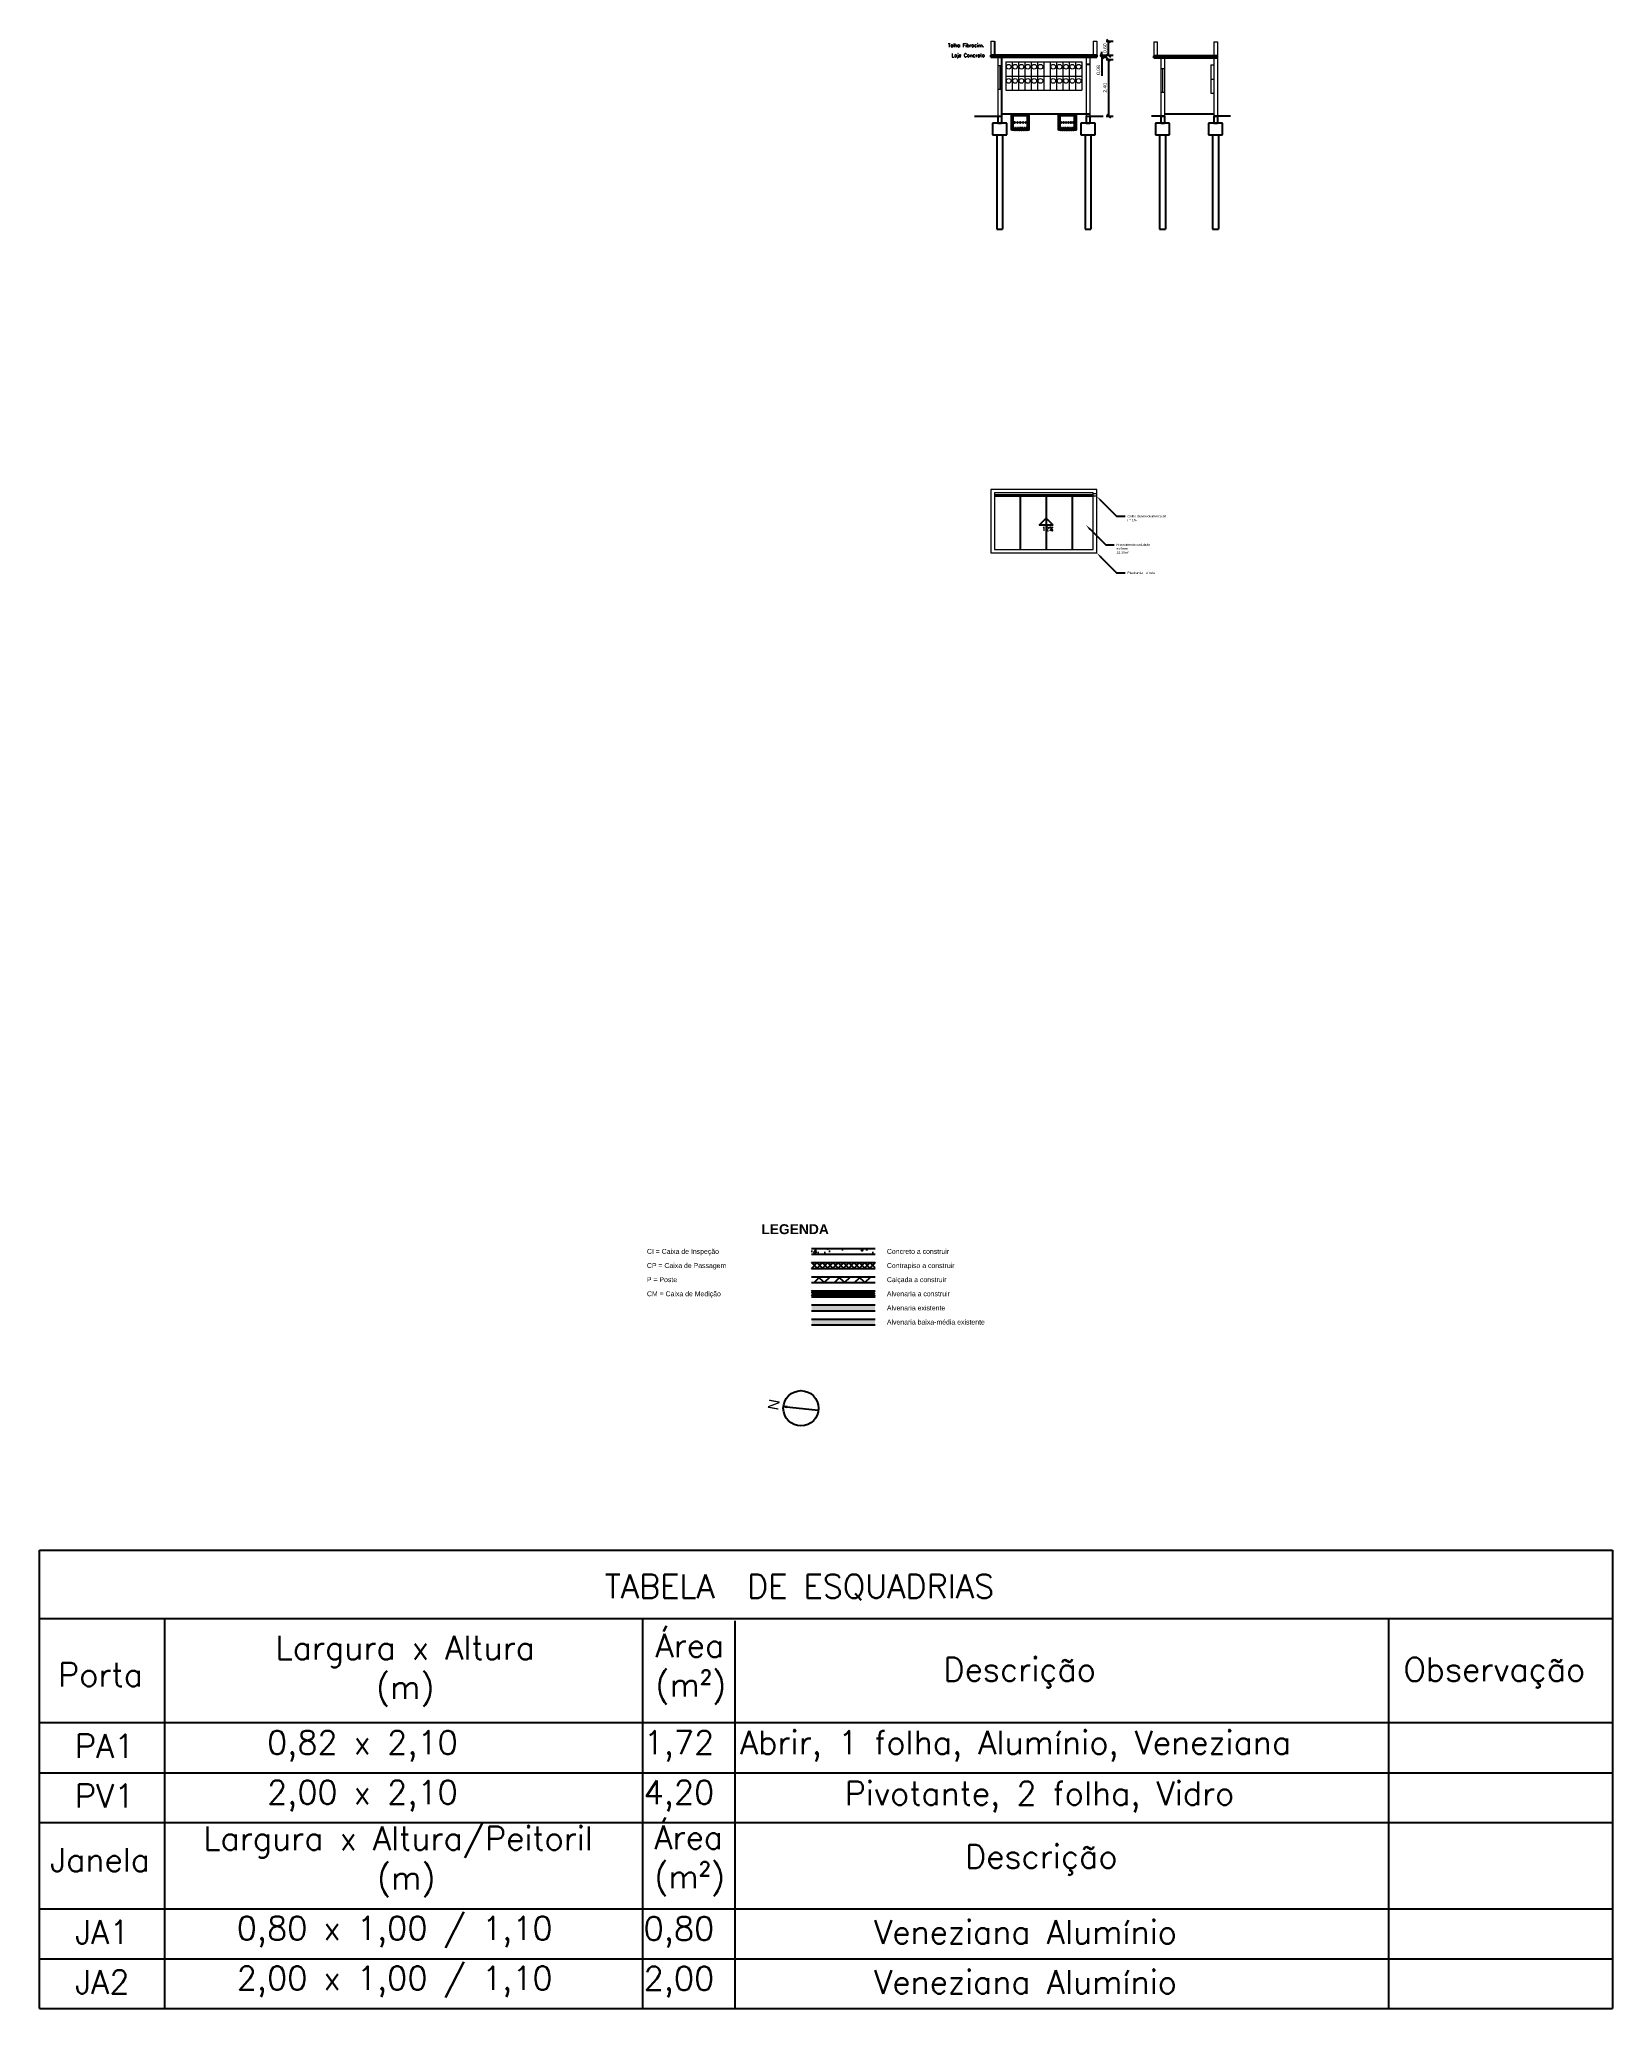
# Model space of a CAD drawing. Extents: x 0 to 11638, y -6007 to 0.
# Drawn here: x 10557.6 to 10624.4, y -5708.7 to -5625 of the extents above; entities that cross this region are included whole.
import ezdxf
from ezdxf import colors
from ezdxf.entities.mleader import LeaderData, LeaderLine
from ezdxf.math import Vec2, Vec3

# ---------------------------------------------------------------- set-up
doc = ezdxf.new("R2010")
doc.units = 0
doc.layers.get('0').update_dxf_attribs({"linetype": 'CONTINUOUS'})
doc.layers.get('Defpoints').update_dxf_attribs({"linetype": 'CONTINUOUS'})
for name, color, linetype in [('035', 5, 'CONTINUOUS'), ('ARQ - Cobertura', 253, 'CONTINUOUS'), ('ARQ - Cotas', 1, 'CONTINUOUS'), ('ARQ - Desnível Terreno', 14, 'CONTINUOUS'), ('Símbolos - Indicação Fachada Elevação Vista', 7, 'CONTINUOUS'), ('Símbolos - Quadro de Acabamentos', 7, 'CONTINUOUS')]:
    doc.layers.add(name, color=color, linetype=linetype)
for name, color, linetype, lineweight in [('ARQ - Alvenaria Alta', 251, 'CONTINUOUS', 13), ('ARQ - Alvenaria Média-Baixa', 252, 'CONTINUOUS', 20), ('ARQ - Desnível', 8, 'CONTINUOUS', 20), ('ARQ - Esquadrias', 1, 'CONTINUOUS', 9), ('ARQ - Guias Calçadas Sarjetas', 254, 'CONTINUOUS', 20), ('Elétrica', 30, 'CONTINUOUS', 20), ('Estrutural - Fundações', 6, 'CONTINUOUS', 30), ('Estrutural - Lajes', 6, 'CONTINUOUS', 30), ('Hidrossanitário - Água Pluvial', 4, 'CONTINUOUS', 9)]:
    doc.layers.add(name, color=color, linetype=linetype, lineweight=lineweight)
doc.styles.add('ROMANS', font='romans.shx', dxfattribs={"height": 0.3})
doc.styles.get("Standard").update_dxf_attribs({"font": 'arial.ttf', "height": 0.15})
doc.dimstyles.get("Standard").update_dxf_attribs({"dimtxt": 0.1, "dimasz": 0.15, "dimexe": 0.2, "dimexo": 0.2, "dimgap": 0.05, "dimtad": 1, "dimzin": 0, "dimtxsty": 'STANDARD', "dimblk": 'OBLIQUE', "dimcen": 0.5, "dimclrd": 256, "dimclre": 256, "dimclrt": 256, "dimadec": 0, "dimazin": 0, "dimtfac": 1, "dimtmove": 0, "dimatfit": 3, "dimfxl": 0.1, "dimfxlon": 1, "dimtfillclr": 256, "dimtolj": 1, "dimtzin": 0, "dimlwd": -1, "dimarcsym": 0})
pattern_1 = [(228.0127875, (250.054864, 0.1762), (-0.609600000048, -0.6857999999575), [0.0102516432, -1.0149145092]), (184.969741, (250.048006, 0.16858), (0.9143999996382, 0.0762000043409), [0.0175921416, -1.7416214668]), (132.5104471, (250.03048, 0.167056), (0.7620000003218, -0.8381999997074), [0.0124044456, -1.2280416838]), (267.273689, (250.000762, 0.148006), (0.0762000001596, 1.523999999992), [0.0160201356, -1.58599312277]), (292.83365418, (250, 0.132004), (-0.3810000000319, 0.9143999999867), [0.015709011, -1.55519423236]), (357.273689, (250.006096, 0.117526), (-1.523999999992, 0.0762000001596), [0.0160201356, -1.58599312277]), (37.69424047, (250.022098, 0.116764), (-0.9905999999561, -0.762000000057), [0.0211858098, -2.09739345943]), (72.25532837, (250.038862, 0.129718), (0.5334000001434, 1.6763999999544), [0.0200015856, -1.98015769806]), (121.42956562, (250.044958, 0.148768), (-0.6096000000865, 0.9905999999468), [0.01607439, -1.59136637096]), (175.2363583, (250.036576, 0.162484), (0.838199999988, -0.0762000001317), [0.0183513984, -0.8992181085]), (222.3974378, (250.018288, 0.164008), (-0.91439999997074, -0.8382000000319), [0.0237323376, -2.34950317537]), (138.81407483, (250.0762, 0.147244), (-0.533399999968, 0.457200000037), [0.0081001362, -0.80191697473]), (171.4692344, (250.070104, 0.152578), (0.9906000000267, -0.1523999998271), [0.0154104594, -1.5256391699]), (225, (250.054864, 0.154864), (0, -0.0762), [0.0107762802, -0.09698679325]), (203.19859051, (250.04953, 0.164008), (0.38100000001, 0.152399999973), [0.0058032396, -0.57451867107]), (291.80140949, (250.044196, 0.161722), (-0.076200000016, 0.228599999995), [0.0082069686, -0.4021425897]), (30.96375653, (250.047244, 0.154102), (0.228600000006, 0.152399999992), [0.0133295898, -0.4309889446]), (161.56505118, (250.058674, 0.16096), (0.152400000004, -0.07619999999), [0.0096386142, -0.2313269435]), (16.389540334, (250, 0.161722), (0.762, 0.2286), [0.01350264, -1.3367648002]), (70.34617594, (250.012954, 0.165532), (-0.3048000000279, -0.8381999999901), [0.0113279682, -1.12146647035]), (293.19859051, (250.058674, 0.1762), (-0.152399999973, 0.381000000011), [0.011606403, -0.56871550767]), (343.61045967, (250.063246, 0.165532), (-0.762000000016, 0.2285999999467), [0.01350264, -1.3367648002]), (339.44395478, (250, 0.114478), (-0.381, 0.1524), [0.013021056, -0.6380320294]), (294.7751406, (250.012192, 0.109906), (-0.3810000004535, 0.8381999997938), [0.0109101636, -1.0801078014]), (66.80140949, (250.059436, 0.1), (0.152399999976, 0.38100000001), [0.011606403, -0.56871550767]), (17.35402464, (250.064008, 0.110668), (-0.9905999999803, -0.304800000064), [0.0127734822, -1.2645712794]), (69.44395478, (250.022098, 0.1), (-0.1524000000027, -0.380999999999), [0.006510528, -0.6445425574]), (101.30993247, (250.054864, 0.1), (-0.0762, 0.3048), [0.003885438, -0.38465984894]), (165.96375653, (250.054102, 0.10381), (0.2286, -0.0762), [0.015709011, -0.29847163767]), (186.00900596, (250.038862, 0.10762), (0.761999999996, 0.0762000000399), [0.01455801, -1.4412409459]), (303.69006753, (250.047244, 0.147244), (-0.07620000001, 0.152399999995), [0.0109897164, -0.2637532908]), (353.15722659, (250.05334, 0.1381), (1.295400000008, -0.1523999999322), [0.0191867028, -1.89948027195]), (60.9453959, (250.07239, 0.135814), (-0.3048000000084, -0.533399999995), [0.0078452472, -0.77668176954]), (90, (250.0762, 0.14267), (-0.0762, 0.0762), [0.004572, -0.071628]), (120.25643716, (250.037338, 0.109906), (0.3047999999627, -0.5334000000213), [0.0105860088, -1.0480182232]), (48.0127875, (250.032004, 0.11905), (0.6096000000503, 0.6857999999553), [0.0205032864, -1.004662866]), (0, (250.04572, 0.13429), (0.0762, 0.0762), [0.019812, -0.056388]), (325.3048465, (250.065532, 0.13429), (0.7620000002886, -0.5333999995876), [0.0120482868, -1.1927795017]), (254.0546041, (250.075438, 0.127432), (-0.076199999995, -0.304800000001), [0.0110948724, -0.54364950116]), (207.64597536, (250.07239, 0.116764), (-1.4478000000532, -0.7619999998989), [0.018064353, -1.7883739327]), (175.42607874, (250.056388, 0.108382), (-0.9906, 0.0762), [0.0191108838, -1.8919753937])]

msp = doc.modelspace()

# ---------------------------------------------------------------- texts
at = {"width": 1}
msp.add_text('N', height=0.449, rotation=79.36131, dxfattribs=at).set_placement((10588.991, -5683.269))
at = {"attachment_point": 1}
for s, insert, char_height, width in [('\\pxt4;{\\fArial|b1|i0|c0|p34;LEGENDA}', (10588.283, -5675.344), 0.42, 12.90804), ('\\pxt4;CI = Caixa de Inspeção', (10583.429, -5676.393), 0.21, 6.45402), ('\\pxt4;Concreto a construir', (10593.618, -5676.393), 0.21, 6.45402), ('\\pxt4;CP = Caixa de Passagem', (10583.429, -5676.993), 0.21, 6.45402), ('\\pxt4;Contrapiso a construir', (10593.618, -5676.993), 0.21, 6.45402), ('\\pxt4;P = Poste', (10583.429, -5677.593), 0.21, 6.45402), ('\\pxt4;Calçada a construir', (10593.618, -5677.593), 0.21, 6.45402), ('\\pxt4;CM = Caixa de Medição', (10583.429, -5678.193), 0.21, 6.45402), ('\\pxt4;Alvenaria a construir', (10593.618, -5678.193), 0.21, 6.45402), ('\\pxt4;Alvenaria existente', (10593.618, -5678.793), 0.21, 6.45402), ('\\pxt4;Alvenaria baixa-média existente', (10593.618, -5679.393), 0.21, 6.45402)]:
    msp.add_mtext(s, dxfattribs=dict(at, insert=insert, char_height=char_height, width=width))
at = {"layer": '035', "color": 0, "char_height": 0.15, "width": 8.42297, "attachment_point": 1, "style": 'ROMANS'}
for s, insert in [('Telha Fibrocim.', (10596.213, -5625.206)), ('Laje Concreto', (10596.368, -5625.63))]:
    msp.add_mtext(s, dxfattribs=dict(at, insert=insert))
at = {"layer": 'Símbolos - Indicação Fachada Elevação Vista', "insert": (10600.201, -5645.73), "char_height": 0.175, "attachment_point": 1, "style": 'ROMANS'}
msp.add_mtext_dynamic_manual_height_columns('12%', width=1.2, gutter_width=750, heights=[0], dxfattribs=at)
at = {"layer": 'Símbolos - Quadro de Acabamentos', "lineweight": -2, "char_height": 1, "attachment_point": 4, "style": 'ROMANS'}
for s, width, heights, insert in [('TABELA  DE ESQUADRIAS', 54.27766, [0], (10581.635, -5690.765)), ('\\pxqc;Largura x Altura\\P(m)', 23.68293, [4.881], (10561.328, -5694.329)), ('Área \\P(m²)', 54.27766, [0], (10583.794, -5694.235)), ('Porta', 54.27766, [0], (10558.426, -5694.47)), ('Descrição', 54.27766, [0], (10596.02, -5694.391)), ('Observação', 54.27766, [0], (10615.556, -5694.391)), ('PA1', 54.27766, [0], (10559.139, -5697.503)), (' 0,82 x 2,10', 54.27766, [0], (10566.612, -5697.503)), (' 1,72', 54.27766, [0], (10582.602, -5697.503)), (' Abrir, 1 folha, Alumínio, Veneziana', 54.27766, [0], (10586.698, -5697.503)), (' 2,00 x 2,10', 54.27766, [0], (10566.612, -5699.62)), (' 4,20', 54.27766, [0], (10582.602, -5699.62)), (' Pivotante, 2 folha, Vidro', 54.27766, [0], (10591.142, -5699.662)), ('PV1', 54.27766, [0], (10559.139, -5699.62)), ('Área\\P(m²)', 54.27766, [0], (10583.745, -5702.376)), ('\\pxqc;Largura x Altura/Peitoril\\P (m)', 18.8068, [0], (10563.464, -5702.423)), ('Janela', 54.27766, [0], (10558.087, -5702.337)), ('Descrição', 54.27766, [0], (10596.938, -5702.337)), ('0,80 x 1,00 / 1,10', 54.27766, [0], (10566.011, -5705.404)), (' 0,80', 54.27766, [0], (10582.602, -5705.404)), ('Veneziana Alumínio', 54.27766, [0], (10593.079, -5705.404)), ('JA1', 54.27766, [0], (10559.143, -5705.404)), ('JA2', 54.27766, [0], (10559.143, -5707.521)), ('2,00 x 1,00 / 1,10', 54.27766, [0], (10566.011, -5707.521)), (' 2,00', 54.27766, [0], (10582.602, -5707.521)), ('Veneziana Alumínio', 54.27766, [0], (10593.079, -5707.521))]:
    msp.add_mtext_dynamic_manual_height_columns(s, width=width, gutter_width=13.394, heights=heights, dxfattribs=dict(at, insert=insert))

# ---------------------------------------------------------------- blocks, each defined once
blk = doc.blocks.new('_Oblique')
at = {"layer": 'ARQ - Esquadrias', "color": 0, "lineweight": -2}
blk.add_line((-0.5, -0.5), (0.5, 0.5), dxfattribs=at)
blk = doc.blocks.new('*D969')
at = {"layer": 'ARQ - Cotas', "lineweight": -2, "transparency": 16777216}
for p, q in [((10602.931, -5625.884), (10603.231, -5625.884)), ((10602.931, -5628.284), (10603.231, -5628.284))]:
    blk.add_line(p, q, dxfattribs=at)
at = {"layer": 'ARQ - Cotas', "transparency": 16777216}
blk.add_line((10603.031, -5625.884), (10603.031, -5628.284), dxfattribs=at)
at = {"layer": 'Defpoints', "color": 0, "lineweight": -2, "transparency": 16777216}
for p in [(10602.531, -5625.884), (10602.531, -5628.284), (10603.031, -5628.284)]:
    blk.add_point(p, dxfattribs=at)
at = {"layer": 'ARQ - Cotas', "transparency": 16777216, "xscale": 0.15, "yscale": 0.15, "zscale": 0.15}
for p, rotation in [((10603.031, -5625.884), 90), ((10603.031, -5628.284), 270)]:
    blk.add_blockref('_Oblique', p, dxfattribs=dict(at, rotation=rotation))
at = {"layer": 'ARQ - Cotas', "lineweight": -2, "transparency": 16777216, "insert": (10602.891, -5627.084), "char_height": 0.15, "attachment_point": 5, "rotation": 90}
blk.add_mtext('\\A1;2,40', dxfattribs=at)
blk = doc.blocks.new('*D970')
at = {"layer": 'ARQ - Cotas', "lineweight": -2, "transparency": 16777216}
for p, q in [((10602.931, -5625.104), (10603.231, -5625.104)), ((10602.931, -5625.704), (10603.231, -5625.704))]:
    blk.add_line(p, q, dxfattribs=at)
at = {"layer": 'ARQ - Cotas', "transparency": 16777216}
blk.add_line((10603.031, -5625.704), (10603.031, -5625.104), dxfattribs=at)
at = {"layer": 'Defpoints', "color": 0, "lineweight": -2, "transparency": 16777216}
for p in [(10602.531, -5625.104), (10603.031, -5625.104), (10602.531, -5625.704)]:
    blk.add_point(p, dxfattribs=at)
at = {"layer": 'ARQ - Cotas', "transparency": 16777216, "xscale": 0.15, "yscale": 0.15, "zscale": 0.15}
for p, rotation in [((10603.031, -5625.104), 90), ((10603.031, -5625.704), 270)]:
    blk.add_blockref('_Oblique', p, dxfattribs=dict(at, rotation=rotation))
at = {"layer": 'ARQ - Cotas', "lineweight": -2, "transparency": 16777216, "insert": (10602.891, -5625.404), "char_height": 0.15, "attachment_point": 5, "rotation": 90}
blk.add_mtext('\\A1;0,60', dxfattribs=at)
blk = doc.blocks.new('*D971')
at = {"layer": 'ARQ - Cotas', "lineweight": -2, "transparency": 16777216}
for p, q in [((10602.731, -5625.704), (10602.949, -5625.704)), ((10602.731, -5625.784), (10602.949, -5625.784))]:
    blk.add_line(p, q, dxfattribs=at)
at = {"layer": 'ARQ - Cotas', "transparency": 16777216}
for p, q in [((10602.749, -5625.704), (10602.749, -5625.554)), ((10602.749, -5625.704), (10602.749, -5625.784)), ((10602.749, -5625.784), (10602.749, -5626.574))]:
    blk.add_line(p, q, dxfattribs=at)
at = {"layer": 'Defpoints', "color": 0, "lineweight": -2, "transparency": 16777216}
for p in [(10602.531, -5625.704), (10602.531, -5625.784), (10602.749, -5625.784)]:
    blk.add_point(p, dxfattribs=at)
at = {"layer": 'ARQ - Cotas', "transparency": 16777216, "xscale": 0.15, "yscale": 0.15, "zscale": 0.15}
for p, rotation in [((10602.749, -5625.704), 270), ((10602.749, -5625.784), 90)]:
    blk.add_blockref('_Oblique', p, dxfattribs=dict(at, rotation=rotation))
at = {"layer": 'ARQ - Cotas', "lineweight": -2, "transparency": 16777216, "insert": (10602.609, -5626.329), "char_height": 0.15, "attachment_point": 5, "rotation": 90}
blk.add_mtext('\\A1;0,08', dxfattribs=at)

# ---------------------------------------------------------------- dimensions: what is measured, and where the dimension line sits
at = {"layer": 'ARQ - Cotas', "lineweight": -2}
for base, p1, p2, picture, middle in [((10603.031, -5625.104), (10602.531, -5625.704), (10602.531, -5625.104), '*D970', (10602.891, -5625.404)), ((10602.749, -5625.784), (10602.531, -5625.704), (10602.531, -5625.784), '*D971', (10602.609, -5626.329)), ((10603.031, -5628.284), (10602.531, -5625.884), (10602.531, -5628.284), '*D969', (10602.891, -5627.084))]:
    dim = msp.add_linear_dim(base=base, p1=p1, p2=p2, angle=90, dimstyle='STANDARD', dxfattribs=at)
    dim.commit()
    dim.dimension.update_dxf_attribs({"geometry": picture, "text_midpoint": middle})

# ---------------------------------------------------------------- hatches: boundary and pattern name
at = {"layer": 'ARQ - Alvenaria Alta', "lineweight": -2}
h = msp.add_hatch(dxfattribs=at)
h.set_pattern_fill('ANSI31', color=256, scale=0.02)
h.set_pattern_definition([(45, (0, -0.6), (-0.0449012806, 0.0449012806), [])])
h.paths.add_polyline_path([(10593.118, -5678.171), (10590.416, -5678.171), (10590.416, -5678.421), (10593.118, -5678.421)])
h = msp.add_hatch(color=256, dxfattribs=at)
h.dxf.hatch_style = 1
h.paths.add_polyline_path([(10593.118, -5678.771), (10590.416, -5678.771), (10590.416, -5679.021), (10593.118, -5679.021)])
at = {"layer": 'ARQ - Alvenaria Média-Baixa', "lineweight": -2}
h = msp.add_hatch(color=256, dxfattribs=at)
h.dxf.hatch_style = 1
h.paths.add_polyline_path([(10593.118, -5679.371), (10590.416, -5679.371), (10590.416, -5679.621), (10593.118, -5679.621)])
at = {"layer": 'ARQ - Cotas', "lineweight": -2, "true_color": 0x000000}
h = msp.add_hatch(dxfattribs=at)
h.set_pattern_fill('AR-CONC', color=18, scale=0.005)
h.set_pattern_definition([(50, (10541.03106, -5663.4381), (0.910923, -0.079695), [0.09525, -1.04775]), (355, (10541.0311, -5663.4381), (-0.176217, 0.955284), [0.0762, -0.838203]), (100.4514, (10541.107, -5663.4448), (0.734706, 0.875589), [0.08095, -0.890451]), (46.1842, (10541.031, -5663.1841), (1.355395, -0.210212), [0.142875, -1.571625]), (96.6356, (10541.144, -5663.2016), (1.18702, 1.23713), [0.121425, -1.335678]), (351.1842, (10541.031, -5663.1841), (1.18702, 1.23713), [0.1143, -1.2573]), (21, (10541.15806, -5663.2476), (0.758072, -0.511326), [0.09525, -1.04775]), (326, (10541.1581, -5663.2476), (0.30901, 0.92094), [0.0762, -0.8382]), (71.4514, (10541.2212, -5663.2902), (1.067082, 0.409614), [0.08095, -0.89045]), (37.5, (10541.03106, -5663.43812), (0.015443, 0.4227752), [0, -0.82804, 0, -0.8509, 0, -0.841375]), (7.5, (10541.03106, -5663.4381), (0.3340983, 0.500903), [0, -0.48514, 0, -0.80899, 0, -0.320675]), (327.5, (10540.74785, -5663.43812), (0.677953, -0.0286437), [0, -0.3175, 0, -0.9906, 0, -1.31445]), (317.5, (10540.62085, -5663.4381), (0.740646, 0.1271325), [0, -0.41275, 0, -0.65786, 0, -0.93345])])
h.paths.add_polyline_path([(10593.118, -5676.371), (10590.416, -5676.371), (10590.416, -5676.621), (10593.118, -5676.621)])
at = {"layer": 'ARQ - Desnível', "lineweight": -2}
h = msp.add_hatch(dxfattribs=at)
h.set_pattern_fill('ANSI37', color=256, scale=0.05)
h.set_pattern_definition([(45, (250, 0), (-0.1122532015, 0.1122532015), []), (135, (250, 0), (-0.1122532015, -0.1122532015), [])])
h.paths.add_polyline_path([(10593.118, -5676.971), (10590.416, -5676.971), (10590.416, -5677.221), (10593.118, -5677.221)])
at = {"layer": 'ARQ - Desnível Terreno', "lineweight": -2}
h = msp.add_hatch(dxfattribs=at)
h.set_pattern_fill('GRAVEL', color=256, scale=0.003)
h.set_pattern_definition(pattern_1)
h.paths.add_polyline_path([(10599.581, -5628.784), (10598.981, -5628.784), (10598.981, -5628.884), (10599.581, -5628.884)])
h = msp.add_hatch(dxfattribs=at)
h.set_pattern_fill('GRAVEL', color=256, scale=0.003)
h.set_pattern_definition(pattern_1)
h.paths.add_polyline_path([(10601.581, -5628.784), (10600.981, -5628.784), (10600.981, -5628.884), (10601.581, -5628.884)])
at = {"layer": 'ARQ - Guias Calçadas Sarjetas', "lineweight": -2}
h = msp.add_hatch(dxfattribs=at)
h.set_pattern_fill('AR-HBONE', color=256, scale=0.003)
h.paths.add_polyline_path([(10593.118, -5677.571), (10590.416, -5677.571), (10590.416, -5677.821), (10593.118, -5677.821)])

# ---------------------------------------------------------------- linework, layer by layer
at = {"linetype": 'Continuous'}
for p, q in [((10597.33, -5628.284), (10598.331, -5628.284)), ((10602.231, -5628.284), (10602.806, -5628.284)), ((10605.398, -5628.284), (10604.858, -5628.284)), ((10608.202, -5628.284), (10607.498, -5628.284)), ((10589.231, -5683.079), (10589.377, -5683.075)), ((10589.231, -5683.079), (10590.704, -5683.24)), ((10589.231, -5683.079), (10589.373, -5683.114))]:
    msp.add_line(p, q, dxfattribs=at)
msp.add_circle((10589.967, -5683.159), 0.748)
at = {"layer": 'ARQ - Alvenaria Alta', "linetype": 'Continuous'}
for p, q in [((10598.031, -5625.104), (10598.031, -5625.704)), ((10598.031, -5625.104), (10598.181, -5625.104)), ((10602.381, -5625.104), (10602.381, -5625.704)), ((10602.381, -5625.104), (10602.531, -5625.104)), ((10602.531, -5625.104), (10602.531, -5625.704)), ((10604.948, -5625.134), (10604.948, -5625.734)), ((10604.948, -5625.134), (10605.098, -5625.134)), ((10605.098, -5625.134), (10605.098, -5625.734)), ((10607.498, -5625.134), (10607.498, -5625.734)), ((10607.498, -5625.134), (10607.648, -5625.134)), ((10607.648, -5625.134), (10607.648, -5628.284)), ((10598.331, -5625.784), (10598.331, -5628.284)), ((10602.081, -5625.784), (10602.081, -5628.284)), ((10602.231, -5625.784), (10602.231, -5628.284)), ((10605.248, -5625.814), (10605.248, -5628.284)), ((10605.398, -5625.814), (10605.398, -5628.284)), ((10607.498, -5625.814), (10607.498, -5628.284))]:
    msp.add_line(p, q, dxfattribs=at)
at = {"layer": 'ARQ - Alvenaria Alta', "lineweight": -2}
for p, q in [((10598.181, -5625.104), (10598.181, -5625.289)), ((10598.181, -5625.289), (10598.181, -5625.704)), ((10598.481, -5625.784), (10598.481, -5628.284)), ((10590.416, -5676.371), (10593.118, -5676.371)), ((10590.416, -5676.621), (10593.118, -5676.621)), ((10590.416, -5678.171), (10593.118, -5678.171)), ((10590.416, -5678.421), (10593.118, -5678.421)), ((10590.416, -5678.771), (10593.118, -5678.771)), ((10590.416, -5679.021), (10593.118, -5679.021)), ((10590.416, -5679.371), (10593.118, -5679.371)), ((10590.416, -5679.621), (10593.118, -5679.621))]:
    msp.add_line(p, q, dxfattribs=at)
at = {"layer": 'ARQ - Alvenaria Alta'}
for p, q in [((10598.031, -5644.139), (10598.031, -5646.839)), ((10602.531, -5644.139), (10598.031, -5644.139)), ((10598.181, -5644.289), (10598.181, -5646.689)), ((10602.381, -5644.289), (10598.181, -5644.289)), ((10602.381, -5646.689), (10602.381, -5644.289)), ((10602.531, -5646.84), (10602.531, -5644.139)), ((10598.031, -5646.689), (10598.031, -5646.689)), ((10598.031, -5646.839), (10602.531, -5646.839)), ((10598.181, -5646.689), (10602.381, -5646.689))]:
    msp.add_line(p, q, dxfattribs=at)
at = {"layer": 'ARQ - Alvenaria Média-Baixa', "lineweight": -2}
for p, q in [((10598.901, -5628.884), (10598.901, -5628.184)), ((10598.901, -5628.184), (10599.661, -5628.184)), ((10598.901, -5628.264), (10599.661, -5628.264)), ((10598.981, -5628.884), (10598.981, -5628.264)), ((10599.581, -5628.884), (10599.581, -5628.264)), ((10599.661, -5628.884), (10599.661, -5628.184)), ((10600.901, -5628.884), (10600.901, -5628.184)), ((10600.901, -5628.184), (10601.661, -5628.184)), ((10600.901, -5628.264), (10601.661, -5628.264)), ((10600.981, -5628.884), (10600.981, -5628.264)), ((10601.581, -5628.884), (10601.581, -5628.264)), ((10601.661, -5628.884), (10601.661, -5628.184))]:
    msp.add_line(p, q, dxfattribs=at)
at = {"layer": 'ARQ - Alvenaria Média-Baixa', "linetype": 'Continuous'}
for p, q in [((10598.981, -5628.784), (10599.581, -5628.784)), ((10600.981, -5628.784), (10601.581, -5628.784)), ((10598.901, -5628.884), (10599.661, -5628.884)), ((10600.901, -5628.884), (10601.661, -5628.884))]:
    msp.add_line(p, q, dxfattribs=at)
at = {"layer": 'ARQ - Cobertura', "lineweight": -2}
msp.add_line((10598.181, -5644.364), (10602.381, -5644.364), dxfattribs=at)
at = {"layer": 'ARQ - Cobertura'}
for p, q in [((10599.281, -5644.364), (10599.281, -5646.689)), ((10600.381, -5644.364), (10600.381, -5646.689)), ((10601.481, -5644.364), (10601.481, -5646.689))]:
    msp.add_line(p, q, dxfattribs=at)
at = {"layer": 'ARQ - Cotas', "lineweight": -2}
for p, q in [((10602.081, -5626.084), (10602.231, -5626.084)), ((10602.081, -5628.184), (10602.231, -5628.184))]:
    msp.add_line(p, q, dxfattribs=at)
at = {"layer": 'ARQ - Desnível', "lineweight": -2}
for p, q in [((10598.481, -5628.184), (10598.901, -5628.184)), ((10599.661, -5628.184), (10600.901, -5628.184)), ((10601.661, -5628.184), (10602.081, -5628.184)), ((10605.398, -5628.184), (10607.498, -5628.184)), ((10590.416, -5676.971), (10593.118, -5676.971)), ((10590.416, -5677.221), (10593.118, -5677.221)), ((10590.416, -5677.571), (10593.118, -5677.571)), ((10590.416, -5677.821), (10593.118, -5677.821))]:
    msp.add_line(p, q, dxfattribs=at)
at = {"layer": 'ARQ - Esquadrias', "linetype": 'Continuous'}
for p, q in [((10598.481, -5626.154), (10598.331, -5626.154)), ((10598.406, -5626.154), (10598.406, -5627.154)), ((10605.398, -5626.284), (10605.248, -5626.284)), ((10605.323, -5626.284), (10605.323, -5627.284)), ((10598.481, -5627.154), (10598.331, -5627.154)), ((10605.398, -5627.284), (10605.248, -5627.284))]:
    msp.add_line(p, q, dxfattribs=at)
at = {"layer": 'Elétrica', "linetype": 'Continuous'}
for p, q in [((10598.661, -5625.984), (10601.901, -5625.984)), ((10598.661, -5625.984), (10598.661, -5627.184)), ((10598.931, -5625.984), (10598.931, -5627.184)), ((10599.201, -5625.984), (10599.201, -5627.184)), ((10599.471, -5625.984), (10599.471, -5627.184)), ((10599.741, -5625.984), (10599.741, -5627.184)), ((10600.011, -5625.984), (10600.011, -5627.184)), ((10600.281, -5625.984), (10600.281, -5627.184)), ((10600.551, -5625.984), (10600.551, -5627.184)), ((10600.821, -5625.984), (10600.821, -5627.184)), ((10601.091, -5625.984), (10601.091, -5627.184)), ((10601.361, -5625.984), (10601.361, -5627.184)), ((10601.631, -5625.984), (10601.631, -5627.184)), ((10601.901, -5625.984), (10601.901, -5627.184)), ((10607.368, -5626.114), (10607.368, -5627.314)), ((10607.368, -5626.114), (10607.498, -5626.114)), ((10598.661, -5626.584), (10601.901, -5626.584)), ((10607.368, -5626.714), (10607.498, -5626.714)), ((10598.661, -5627.184), (10601.901, -5627.184)), ((10607.368, -5627.314), (10607.498, -5627.314))]:
    msp.add_line(p, q, dxfattribs=at)
for centre in [(10598.79, -5626.19), (10599.06, -5626.19), (10599.33, -5626.19), (10599.6, -5626.19), (10599.87, -5626.19), (10600.14, -5626.19), (10600.68, -5626.19), (10600.95, -5626.19), (10601.22, -5626.19), (10601.49, -5626.19), (10601.76, -5626.19), (10598.79, -5626.79), (10599.06, -5626.79), (10599.33, -5626.79), (10599.6, -5626.79), (10599.87, -5626.79), (10600.14, -5626.79), (10600.68, -5626.79), (10600.95, -5626.79), (10601.22, -5626.79), (10601.49, -5626.79), (10601.76, -5626.79)]:
    msp.add_circle(centre, 0.101, dxfattribs=at)
at = {"layer": 'Elétrica', "lineweight": -2}
for centre in [(10599.04, -5628.559), (10599.161, -5628.559), (10599.281, -5628.559), (10599.4, -5628.559), (10599.518, -5628.559), (10601.024, -5628.559), (10601.127, -5628.559), (10601.229, -5628.559), (10601.331, -5628.559), (10601.431, -5628.559), (10601.53, -5628.559)]:
    msp.add_circle(centre, 0.025, dxfattribs=at)
at = {"layer": 'Estrutural - Fundações', "lineweight": -2}
for p, q in [((10598.106, -5628.584), (10598.106, -5629.084)), ((10598.706, -5628.584), (10598.106, -5628.584)), ((10598.331, -5628.284), (10598.331, -5628.584)), ((10598.331, -5628.284), (10598.481, -5628.284)), ((10598.481, -5628.284), (10598.481, -5628.584)), ((10598.706, -5629.084), (10598.706, -5628.584)), ((10601.856, -5628.584), (10601.856, -5629.084)), ((10602.456, -5628.584), (10601.856, -5628.584)), ((10602.081, -5628.284), (10602.081, -5628.584)), ((10602.081, -5628.284), (10602.231, -5628.284)), ((10602.231, -5628.284), (10602.231, -5628.584)), ((10602.456, -5629.084), (10602.456, -5628.584)), ((10605.023, -5628.584), (10605.023, -5629.084)), ((10605.623, -5628.584), (10605.023, -5628.584)), ((10605.248, -5628.284), (10605.248, -5628.584)), ((10605.248, -5628.284), (10605.398, -5628.284)), ((10605.398, -5628.284), (10605.398, -5628.584)), ((10605.623, -5629.084), (10605.623, -5628.584)), ((10607.273, -5628.584), (10607.273, -5629.084)), ((10607.873, -5628.584), (10607.273, -5628.584)), ((10607.498, -5628.284), (10607.498, -5628.584)), ((10607.498, -5628.284), (10607.648, -5628.284)), ((10607.648, -5628.284), (10607.648, -5628.584)), ((10607.873, -5629.084), (10607.873, -5628.584)), ((10598.106, -5629.084), (10598.706, -5629.084)), ((10598.281, -5629.084), (10598.281, -5633.084)), ((10598.281, -5629.084), (10598.531, -5629.084)), ((10598.531, -5629.084), (10598.531, -5633.084)), ((10601.856, -5629.084), (10602.456, -5629.084)), ((10602.031, -5629.084), (10602.031, -5633.084)), ((10602.031, -5629.084), (10602.281, -5629.084)), ((10602.281, -5629.084), (10602.281, -5633.084)), ((10605.023, -5629.084), (10605.623, -5629.084)), ((10605.198, -5629.084), (10605.198, -5633.084)), ((10605.198, -5629.084), (10605.448, -5629.084)), ((10605.448, -5629.084), (10605.448, -5633.084)), ((10607.273, -5629.084), (10607.873, -5629.084)), ((10607.448, -5629.084), (10607.448, -5633.084)), ((10607.448, -5629.084), (10607.698, -5629.084)), ((10607.698, -5629.084), (10607.698, -5633.084)), ((10598.281, -5633.084), (10598.531, -5633.084)), ((10602.031, -5633.084), (10602.281, -5633.084)), ((10605.198, -5633.084), (10605.448, -5633.084)), ((10607.448, -5633.084), (10607.698, -5633.084))]:
    msp.add_line(p, q, dxfattribs=at)
at = {"layer": 'Estrutural - Fundações', "linetype": 'Continuous'}
for p, q in [((10598.331, -5628.584), (10598.481, -5628.584)), ((10602.081, -5628.584), (10602.231, -5628.584)), ((10605.248, -5628.584), (10605.398, -5628.584)), ((10607.498, -5628.584), (10607.648, -5628.584))]:
    msp.add_line(p, q, dxfattribs=at)
at = {"layer": 'Estrutural - Lajes', "linetype": 'Continuous'}
for p, q in [((10598.031, -5625.704), (10602.531, -5625.704)), ((10598.031, -5625.784), (10602.531, -5625.784)), ((10602.531, -5625.704), (10602.531, -5625.784)), ((10604.948, -5625.734), (10607.648, -5625.734)), ((10604.948, -5625.734), (10604.948, -5625.814)), ((10604.948, -5625.814), (10607.648, -5625.814))]:
    msp.add_line(p, q, dxfattribs=at)
at = {"layer": 'Estrutural - Lajes', "lineweight": -2}
msp.add_line((10598.031, -5625.784), (10598.031, -5625.704), dxfattribs=at)
at = {"layer": 'Hidrossanitário - Água Pluvial'}
for p, q in [((10602.381, -5644.439), (10598.181, -5644.439)), ((10602.381, -5644.314), (10602.531, -5644.314)), ((10602.381, -5644.414), (10602.531, -5644.414))]:
    msp.add_line(p, q, dxfattribs=at)
at = {"layer": 'Símbolos - Indicação Fachada Elevação Vista', "lineweight": -2}
for p, q in [((10600.081, -5645.655), (10600.381, -5645.355)), ((10600.681, -5645.655), (10600.381, -5645.355)), ((10600.681, -5645.655), (10600.081, -5645.655))]:
    msp.add_line(p, q, dxfattribs=at)
at = {"layer": 'Símbolos - Quadro de Acabamentos', "lineweight": -2}
for p, q in [((10557.632, -5708.654), (10557.632, -5689.192)), ((10557.632, -5689.192), (10624.431, -5689.192)), ((10624.431, -5689.192), (10624.431, -5708.654)), ((10624.431, -5692.108), (10557.632, -5692.108)), ((10562.944, -5692.108), (10562.944, -5708.654)), ((10583.247, -5692.108), (10583.247, -5708.616)), ((10587.155, -5692.182), (10587.155, -5708.616)), ((10614.91, -5692.108), (10614.91, -5708.654)), ((10624.431, -5696.517), (10557.632, -5696.517)), ((10557.632, -5698.635), (10624.431, -5698.635)), ((10557.632, -5700.753), (10624.431, -5700.753)), ((10557.632, -5704.418), (10624.431, -5704.418)), ((10557.632, -5706.536), (10624.431, -5706.536)), ((10557.632, -5708.654), (10624.431, -5708.654))]:
    msp.add_line(p, q, dxfattribs=at)

msp.set_redraw_order([(e.dxf.handle, doc.entitydb.next_handle()) for e in msp.query("TEXT MTEXT ATTDEF DIMENSION ARC_DIMENSION")])  # texts and dimensions are drawn at this point

# ---------------------------------------------------------------- leaders
at = {"layer": 'ARQ - Cotas', "lineweight": -2}
ml = msp.add_multileader_mtext('Standard', dxfattribs=at)
ml.set_content('Calha desenvolvimento 50\\Pi = 1%', color=256, style='STANDARD')
ml.set_leader_properties(color=256, linetype='BYLAYER', lineweight=-1)
ml.build(insert=Vec2(0, 0))
ml.multileader.update_dxf_attribs({"text_right_attachment_type": 6, "dogleg_length": 0.36, "arrow_head_size": 0.25})
ctx = ml.context
ctx.base_point, ctx.char_height, ctx.arrow_head_size, ctx.landing_gap_size, ctx.plane_origin = Vec3(10603.733, -5645.282), 0.1, 0.25, 0.1, Vec3(10602.531, -5644.44)
ctx.right_attachment = 6
notes = []
notes.append((ctx, [(0, (1, 1, 0), (10603.373, -5645.282), (1, 0), 0.36, [(0, [(10602.531, -5644.44)], 0, [])])]))
ctx.mtext.insert, ctx.mtext.flow_direction = Vec3(10603.833, -5645.23), 5
ml = msp.add_multileader_mtext('Standard', dxfattribs=at)
ml.set_content('Fibrocimento ondulado\\Pe=6mm\\P10,16m²', color=256, style='STANDARD')
ml.set_leader_properties(color=256, linetype='BYLAYER', lineweight=-1)
ml.build(insert=Vec2(0, 0))
ml.multileader.update_dxf_attribs({"text_right_attachment_type": 6, "dogleg_length": 0.36, "arrow_head_size": 0.25})
ctx = ml.context
ctx.base_point, ctx.char_height, ctx.arrow_head_size, ctx.landing_gap_size, ctx.plane_origin = Vec3(10603.269, -5646.498), 0.1, 0.25, 0.1, Vec3(10602.067, -5645.656)
ctx.right_attachment = 6
notes.append((ctx, [(0, (1, 1, 0), (10602.909, -5646.498), (1, 0), 0.36, [(0, [(10602.067, -5645.656)], 0, [])])]))
ctx.mtext.insert, ctx.mtext.flow_direction = Vec3(10603.369, -5646.438), 5
ml = msp.add_multileader_mtext('Standard', dxfattribs=at)
ml.set_content('Platibanda   c/ rufo', color=256, style='STANDARD')
ml.set_leader_properties(color=256, linetype='BYLAYER', lineweight=-1)
ml.build(insert=Vec2(0, 0))
ml.multileader.update_dxf_attribs({"text_right_attachment_type": 6, "dogleg_length": 0.36, "arrow_head_size": 0.25})
ctx = ml.context
ctx.base_point, ctx.char_height, ctx.arrow_head_size, ctx.landing_gap_size, ctx.plane_origin = Vec3(10603.733, -5647.682), 0.1, 0.25, 0.1, Vec3(10602.531, -5646.84)
ctx.right_attachment = 6
notes.append((ctx, [(0, (1, 1, 0), (10603.373, -5647.682), (1, 0), 0.36, [(0, [(10602.531, -5646.84)], 0, [])])]))
ctx.mtext.insert, ctx.mtext.flow_direction = Vec3(10603.833, -5647.631), 5
for ctx, leaders in notes:
    for number, flags, end, landing, length, lines in leaders:
        leader = LeaderData()
        leader.index, (leader.has_last_leader_line, leader.has_dogleg_vector, leader.attachment_direction) = number, flags
        leader.last_leader_point, leader.dogleg_vector, leader.dogleg_length = Vec3(end), Vec3(landing), length
        for number, points, colour, breaks in lines:
            line = LeaderLine()
            line.index, line.vertices, line.color, line.breaks = number, Vec3.list(points), colors.encode_raw_color(colour), breaks
            leader.lines.append(line)
        ctx.leaders.append(leader)

doc.saveas('drawing.dxf')
